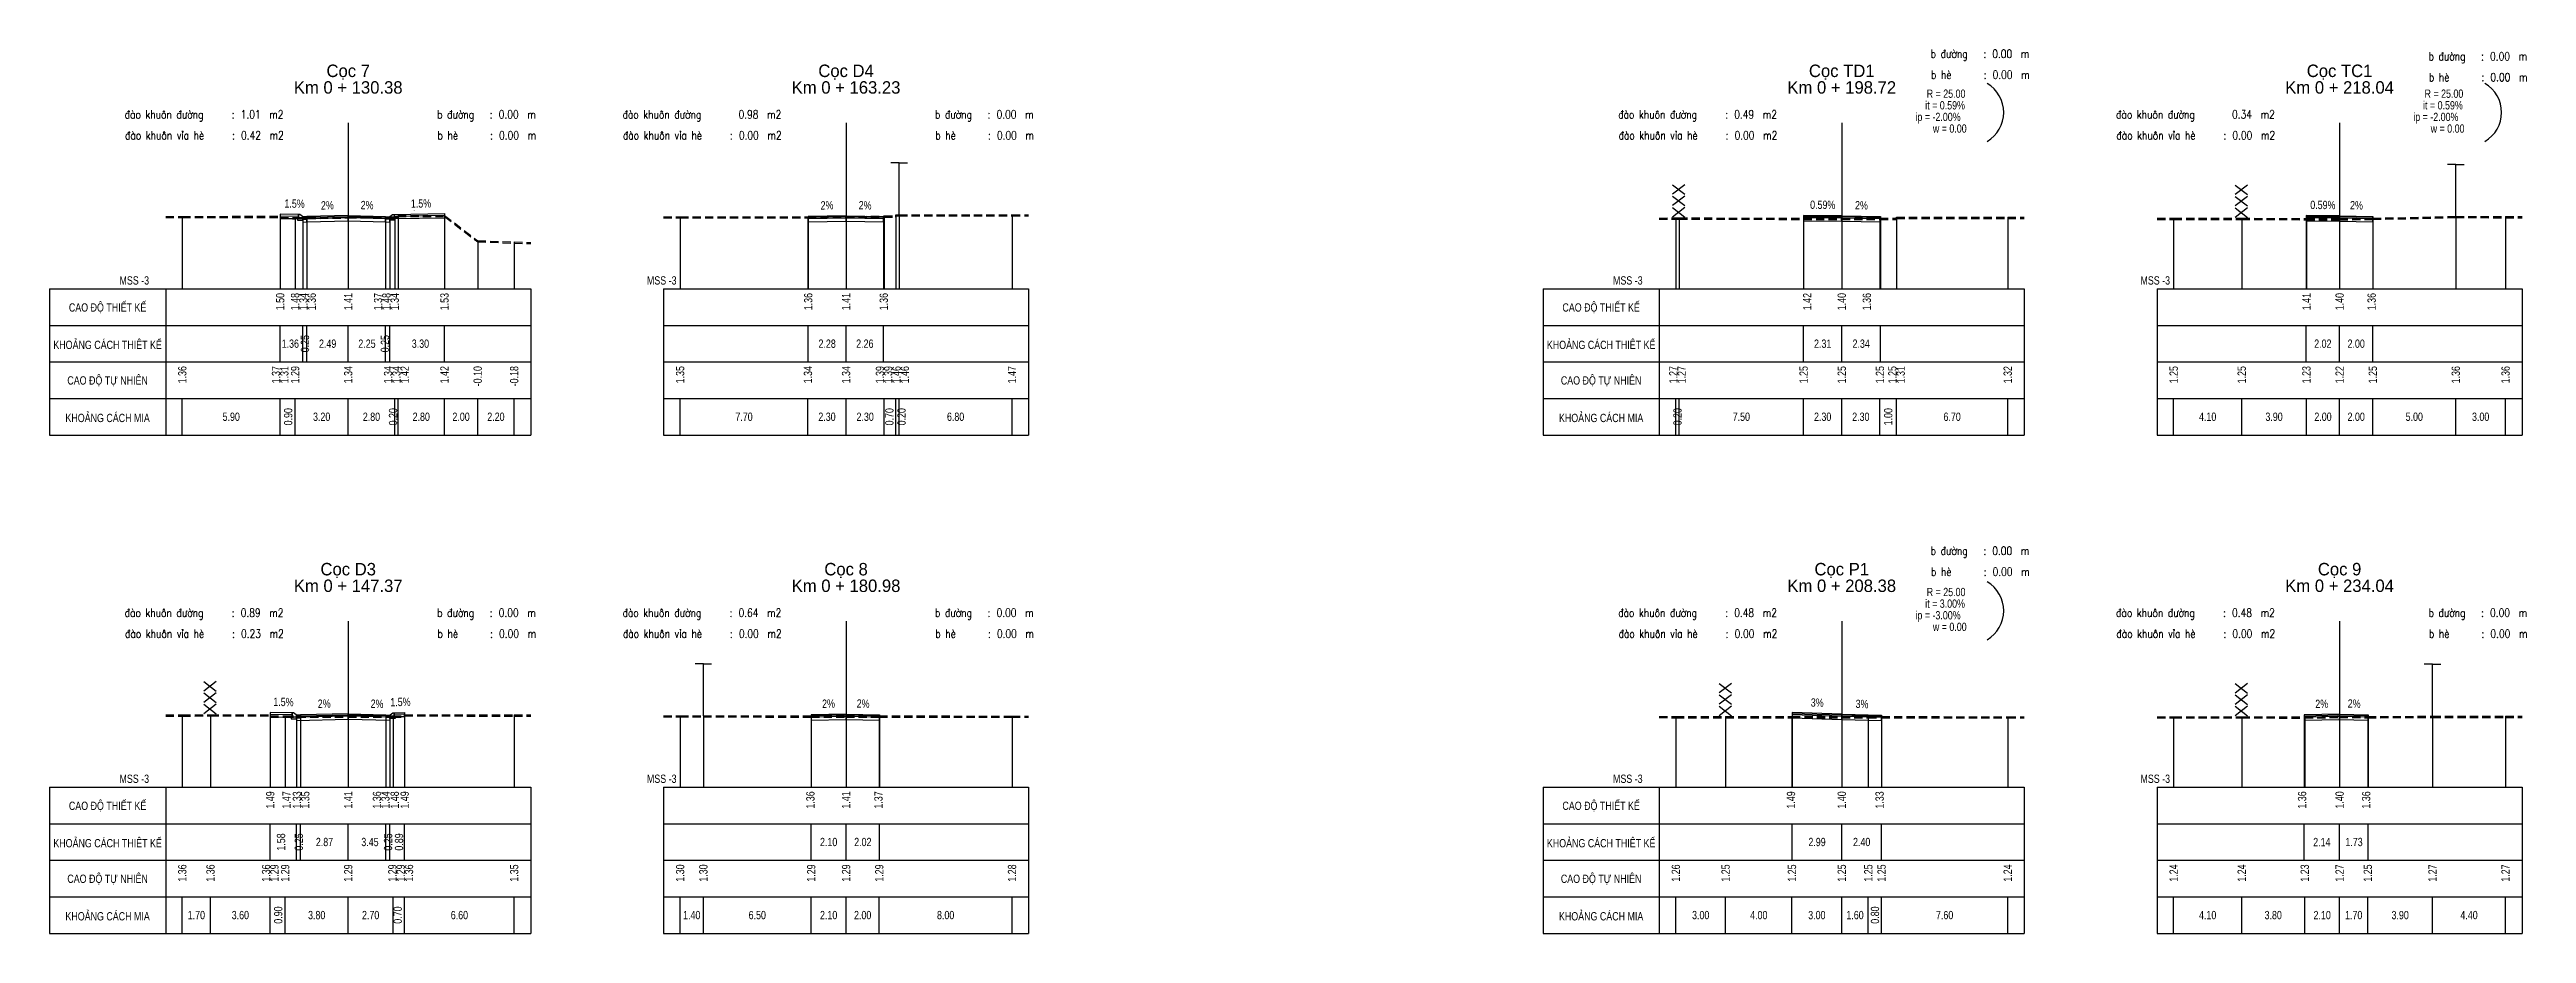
# Model space of a CAD drawing. Header units: inches. Extents: x 484 to 1266, y -181 to 819.
# Drawn here: x 789.6 to 938.8, y -181.4 to -128.2 of the extents above; entities that cross this region are included whole.
import ezdxf
from ezdxf.enums import TextEntityAlignment as Align

# ---------------------------------------------------------------- set-up
doc = ezdxf.new("R2010")
doc.units = ezdxf.units.IN
doc.header["$MEASUREMENT"] = 0
doc.linetypes.add('HIDDEN', pattern=[0.375, 0.25, -0.125])
for name, color, linetype in [('Bang TN tu nhien', 3, 'Continuous'), ('Dien sieu cao mo rong TN', 3, 'Continuous'), ('Dien thiet ke TN', 2, 'Continuous'), ('Duong dong trac ngang tu nhien', 9, 'Continuous'), ('KH_VAT', 8, 'Continuous'), ('Khuon duong1', 14, 'Continuous'), ('Khuon duong4', 14, 'Continuous'), ('Mat duong PD 1', 1, 'Continuous'), ('Ranh dan ngoai PD 1', 3, 'Continuous'), ('Trac ngang tu nhien', 3, 'Continuous'), ('TracNgang', 7, 'Continuous'), ('Via he', 6, 'Continuous')]:
    doc.layers.add(name, color=color, linetype=linetype)
for name, color, linetype, lineweight in [('LC Net khuat', 4, 'HIDDEN', 13), ('LC Net thay', 7, 'Continuous', 25), ('LC Text1', 3, 'Continuous', 20), ('LC Text2', 7, 'Continuous', 25)]:
    doc.layers.add(name, color=color, linetype=linetype, lineweight=lineweight)
doc.styles.add('BangTN', font='viet buddy.shx', dxfattribs={"width": 0.8})
doc.styles.add('LC 3', font='vnsimli.shx', dxfattribs={"width": 0.75})

msp = doc.modelspace()

# ---------------------------------------------------------------- texts
at = {"layer": 'Bang TN tu nhien', "color": 3, "style": 'BangTN', "width": 0.8}
for s, p in [('CAO ĐỘ THIẾT KẾ', (793.05, -143.71)), ('CAO ĐỘ THIẾT KẾ', (883.05, -143.71)), ('KHOẢNG CÁCH THIÊT KẾ', (793.05, -145.91)), ('KHOẢNG CÁCH THIÊT KẾ', (883.05, -145.91)), ('CAO ĐỘ TỰ NHIÊN', (793.05, -148.11)), ('CAO ĐỘ TỰ NHIÊN', (883.05, -148.11)), ('KHOẢNG CÁCH MIA', (793.05, -150.31)), ('KHOẢNG CÁCH MIA', (883.05, -150.31)), ('CAO ĐỘ THIẾT KẾ', (793.05, -173.71)), ('CAO ĐỘ THIẾT KẾ', (883.05, -173.71)), ('KHOẢNG CÁCH THIÊT KẾ', (793.05, -175.91)), ('KHOẢNG CÁCH THIÊT KẾ', (883.05, -175.91)), ('CAO ĐỘ TỰ NHIÊN', (793.05, -178.11)), ('CAO ĐỘ TỰ NHIÊN', (883.05, -178.11)), ('KHOẢNG CÁCH MIA', (793.05, -180.31)), ('KHOẢNG CÁCH MIA', (883.05, -180.31))]:
    msp.add_text(s, height=0.5, dxfattribs=at).set_placement(p, align=Align.MIDDLE)
at = {"layer": 'Dien sieu cao mo rong TN', "style": 'BangTN', "width": 0.8}
for s, p in [('it = 0.59%', (902.58, -131.31)), ('R = 25.00', (902.67, -130.61)), ('it = 0.59%', (932.58, -131.31)), ('R = 25.00', (932.67, -130.61)), ('ip = -2.00%', (901.99, -132.01)), ('w = 0.00', (903.04, -132.71)), ('ip = -2.00%', (931.99, -132.01)), ('w = 0.00', (933.04, -132.71)), ('R = 25.00', (902.67, -160.61)), ('ip = -3.00%', (901.99, -162.01)), ('it = 3.00%', (902.58, -161.31)), ('w = 0.00', (903.04, -162.71))]:
    msp.add_text(s, height=0.5, dxfattribs=at).set_placement(p, align=Align.TOP_LEFT)
at = {"layer": 'Dien thiet ke TN', "color": 2, "style": 'BangTN', "width": 0.8}
for s, rotation, p in [('1.5%', 359.1406, (804.31, -137.88)), ('2%', 358.8542, (808.68, -137.97)), ('1.5%', 0.8594, (811.94, -137.87)), ('2%', 358.8542, (838.69, -137.98)), ('0.59%', 359.6631, (896.4, -137.95)), ('0.59%', 359.6631, (926.54, -137.96)), ('2%', 1.1458, (806.3, -137.98)), ('2%', 1.1458, (836.41, -137.98)), ('2%', 358.8542, (898.73, -137.98)), ('2%', 358.8542, (928.56, -137.98)), ('1.5%', 359.1406, (803.64, -167.88)), ('2%', 1.1458, (806.11, -167.98)), ('2%', 358.8542, (809.28, -167.99)), ('1.5%', 0.8594, (810.7, -167.88)), ('2%', 1.1458, (836.5, -167.98)), ('2%', 358.8542, (838.57, -167.98)), ('3%', 358.2816, (896.06, -167.92)), ('3%', 358.2816, (898.76, -168)), ('2%', 1.1458, (926.48, -167.99)), ('2%', 358.8542, (928.42, -167.98))]:
    msp.add_text(s, height=0.5, rotation=rotation, dxfattribs=at).set_placement(p, align=Align.BOTTOM_CENTER)
at = {"layer": 'LC Text1', "color": 3, "style": 'LC 3', "width": 0.8}
for s, p in [('b ®\xadêng', (902.91, -128.71)), ('0.00', (906.62, -128.71)), ('b ®\xadêng', (932.91, -128.86)), ('0.00', (936.62, -128.86)), ('b hÌ', (902.93, -129.97)), (':', (906.08, -128.71)), (':', (906.1, -129.97)), ('0.00', (906.64, -129.97)), ('m', (908.34, -128.71)), ('m', (908.36, -129.97)), ('b hÌ', (932.93, -130.12)), (':', (936.08, -128.86)), (':', (936.1, -130.12)), ('0.00', (936.64, -130.12)), ('m', (938.34, -128.86)), ('m', (938.36, -130.12)), ('®µo khu«n ®\xadêng', (794.08, -132.36)), (':', (800.53, -132.36)), ('1.01', (801.07, -132.36)), ('m2', (802.79, -132.36)), ('b ®\xadêng', (812.91, -132.36)), (':', (816.08, -132.36)), ('0.00', (816.62, -132.36)), ('m', (818.34, -132.36)), ('®µo khu«n ®\xadêng', (824.08, -132.36)), ('0.98', (831.07, -132.36)), ('m2', (832.79, -132.36)), ('b ®\xadêng', (842.91, -132.36)), (':', (846.08, -132.36)), ('0.00', (846.62, -132.36)), ('m', (848.34, -132.36)), ('®µo khu«n ®\xadêng', (884.08, -132.36)), (':', (890.53, -132.36)), ('0.49', (891.07, -132.36)), ('m2', (892.79, -132.36)), ('®µo khu«n ®\xadêng', (914.08, -132.36)), ('0.34', (921.07, -132.36)), ('m2', (922.79, -132.36)), ('®µo khu«n vØa hÌ', (794.1, -133.62)), (':', (800.55, -133.62)), ('0.42', (801.09, -133.62)), ('m2', (802.81, -133.62)), ('b hÌ', (812.93, -133.62)), (':', (816.1, -133.62)), ('0.00', (816.64, -133.62)), ('m', (818.36, -133.62)), ('®µo khu«n vØa hÌ', (824.1, -133.62)), (':', (830.55, -133.62)), ('0.00', (831.09, -133.62)), ('m2', (832.81, -133.62)), ('b hÌ', (842.93, -133.62)), (':', (846.1, -133.62)), ('0.00', (846.64, -133.62)), ('m', (848.36, -133.62)), ('®µo khu«n vØa hÌ', (884.1, -133.62)), (':', (890.55, -133.62)), ('0.00', (891.09, -133.62)), ('m2', (892.81, -133.62)), ('®µo khu«n vØa hÌ', (914.1, -133.62)), (':', (920.55, -133.62)), ('0.00', (921.09, -133.62)), ('m2', (922.81, -133.62)), ('b ®\xadêng', (902.91, -158.63)), ('0.00', (906.62, -158.63)), ('b hÌ', (902.93, -159.89)), (':', (906.08, -158.63)), (':', (906.1, -159.89)), ('0.00', (906.64, -159.89)), ('m', (908.34, -158.63)), ('m', (908.36, -159.89)), ('®µo khu«n ®\xadêng', (794.08, -162.36)), (':', (800.53, -162.36)), ('0.89', (801.07, -162.36)), ('m2', (802.79, -162.36)), ('b ®\xadêng', (812.91, -162.36)), (':', (816.08, -162.36)), ('0.00', (816.62, -162.36)), ('m', (818.34, -162.36)), ('®µo khu«n ®\xadêng', (824.08, -162.36)), (':', (830.53, -162.36)), ('0.64', (831.07, -162.36)), ('m2', (832.79, -162.36)), ('b ®\xadêng', (842.91, -162.36)), (':', (846.08, -162.36)), ('0.00', (846.62, -162.36)), ('m', (848.34, -162.36)), ('®µo khu«n ®\xadêng', (884.08, -162.36)), (':', (890.53, -162.36)), ('0.48', (891.07, -162.36)), ('m2', (892.79, -162.36)), ('®µo khu«n ®\xadêng', (914.08, -162.36)), (':', (920.53, -162.36)), ('0.48', (921.07, -162.36)), ('m2', (922.79, -162.36)), ('b ®\xadêng', (932.91, -162.36)), (':', (936.08, -162.36)), ('0.00', (936.62, -162.36)), ('m', (938.34, -162.36)), ('®µo khu«n vØa hÌ', (794.1, -163.62)), (':', (800.55, -163.62)), ('0.23', (801.09, -163.62)), ('m2', (802.81, -163.62)), ('b hÌ', (812.93, -163.62)), (':', (816.1, -163.62)), ('0.00', (816.64, -163.62)), ('m', (818.36, -163.62)), ('®µo khu«n vØa hÌ', (824.1, -163.62)), (':', (830.55, -163.62)), ('0.00', (831.09, -163.62)), ('m2', (832.81, -163.62)), ('b hÌ', (842.93, -163.62)), (':', (846.1, -163.62)), ('0.00', (846.64, -163.62)), ('m', (848.36, -163.62)), ('®µo khu«n vØa hÌ', (884.1, -163.62)), (':', (890.55, -163.62)), ('0.00', (891.09, -163.62)), ('m2', (892.81, -163.62)), ('®µo khu«n vØa hÌ', (914.1, -163.62)), (':', (920.55, -163.62)), ('0.00', (921.09, -163.62)), ('m2', (922.81, -163.62)), ('b hÌ', (932.93, -163.62)), (':', (936.1, -163.62)), ('0.00', (936.64, -163.62)), ('m', (938.36, -163.62))]:
    msp.add_text(s, height=0.5, rotation=359.9992, dxfattribs=at).set_placement(p)
at = {"layer": 'LC Text2', "color": 3, "style": 'BangTN'}
for s, p in [('Cọc 7', (807.55, -129.86)), ('Cọc D4', (837.55, -129.86)), ('Cọc TD1', (897.55, -129.86)), ('Cọc TC1', (927.55, -129.86)), ('Km 0 + 130.38', (807.55, -130.86)), ('Km 0 + 163.23', (837.55, -130.86)), ('Km 0 + 198.72', (897.55, -130.86)), ('Km 0 + 218.04', (927.55, -130.86)), ('Cọc D3', (807.55, -159.86)), ('Cọc 8', (837.55, -159.86)), ('Cọc P1', (897.55, -159.86)), ('Cọc 9', (927.55, -159.86)), ('Km 0 + 147.37', (807.55, -160.86)), ('Km 0 + 180.98', (837.55, -160.86)), ('Km 0 + 208.38', (897.55, -160.86)), ('Km 0 + 234.04', (927.55, -160.86))]:
    msp.add_text(s, height=0.75, dxfattribs=at).set_placement(p, align=Align.CENTER)
at = {"layer": 'LC Text2', "color": 3, "char_height": 0.5, "style": 'BangTN'}
for insert, attachment_point in [((795.55, -142.36), 9), ((825.55, -142.36), 7), ((885.55, -142.36), 9), ((915.55, -142.36), 7), ((795.55, -172.36), 9), ((825.55, -172.36), 7), ((885.55, -172.36), 9), ((915.55, -172.36), 7)]:
    msp.add_mtext('MSS -3', dxfattribs=dict(at, insert=insert, attachment_point=attachment_point))
at = {"layer": 'TracNgang', "color": 2, "style": 'BangTN', "width": 0.8}
for s, p in [('1.50', (803.45, -142.86)), ('1.48', (804.35, -142.86)), ('1.34', (804.85, -142.86)), ('1.36', (805.35, -142.86)), ('1.41', (807.55, -142.86)), ('1.37', (809.35, -142.86)), ('1.48', (809.85, -142.86)), ('1.34', (810.35, -142.86)), ('1.53', (813.35, -142.86)), ('1.36', (835.27, -142.86)), ('1.41', (837.55, -142.86)), ('1.36', (839.82, -142.86)), ('1.42', (895.47, -142.86)), ('1.40', (897.55, -142.86)), ('1.36', (899.06, -142.86)), ('1.41', (925.56, -142.86)), ('1.40', (927.55, -142.86)), ('1.36', (929.48, -142.86)), ('1.49', (802.85, -172.86)), ('1.47', (803.83, -172.86)), ('1.33', (804.46, -172.86)), ('1.35', (804.96, -172.86)), ('1.41', (807.55, -172.86)), ('1.36', (809.28, -172.86)), ('1.34', (809.79, -172.86)), ('1.48', (810.35, -172.86)), ('1.49', (810.95, -172.86)), ('1.36', (835.4, -172.86)), ('1.41', (837.55, -172.86)), ('1.37', (839.5, -172.86)), ('1.49', (894.49, -172.86)), ('1.40', (897.55, -172.86)), ('1.33', (899.83, -172.86)), ('1.36', (925.29, -172.86)), ('1.40', (927.55, -172.86)), ('1.36', (929.15, -172.86))]:
    msp.add_text(s, height=0.5, rotation=90, dxfattribs=at).set_placement(p, align=Align.MIDDLE_RIGHT)
for s, p in [('1.36', (804.06, -145.91)), ('2.49', (806.31, -145.91)), ('2.25', (808.68, -145.91)), ('3.30', (811.9, -145.91)), ('2.28', (836.41, -145.91)), ('2.26', (838.68, -145.91)), ('2.31', (896.4, -145.91)), ('2.34', (898.72, -145.91)), ('2.02', (926.54, -145.91)), ('2.00', (928.55, -145.91)), ('2.87', (806.12, -175.91)), ('3.45', (808.86, -175.91)), ('2.10', (836.5, -175.91)), ('2.02', (838.56, -175.91)), ('2.99', (896.06, -175.91)), ('2.40', (898.75, -175.91)), ('2.14', (926.48, -175.91)), ('1.73', (928.42, -175.91))]:
    msp.add_text(s, height=0.5, dxfattribs=at).set_placement(p, align=Align.MIDDLE)
for s, p in [('0.25', (804.94, -145.91)), ('0.25', (809.76, -145.91)), ('1.58', (803.5, -175.91)), ('0.25', (804.57, -175.91)), ('0.25', (809.95, -175.91)), ('0.89', (810.61, -175.91))]:
    msp.add_text(s, height=0.5, rotation=90, dxfattribs=at).set_placement(p, align=Align.MIDDLE)
at = {"layer": 'TracNgang', "color": 3, "style": 'BangTN', "width": 0.8}
for s, p in [('1.36', (797.55, -147.26)), ('1.37', (803.2, -147.26)), ('1.31', (803.7, -147.26)), ('1.29', (804.35, -147.26)), ('1.34', (807.55, -147.26)), ('1.34', (809.95, -147.26)), ('1.34', (810.45, -147.26)), ('1.42', (810.95, -147.26)), ('1.42', (813.35, -147.26)), ('-0.10', (815.35, -147.26)), ('-0.18', (817.55, -147.26)), ('1.35', (827.55, -147.26)), ('1.34', (835.25, -147.26)), ('1.34', (837.55, -147.26)), ('1.39', (839.59, -147.26)), ('1.39', (840.09, -147.26)), ('1.46', (840.59, -147.26)), ('1.46', (841.09, -147.26)), ('1.47', (847.55, -147.26)), ('1.27', (887.4, -147.26)), ('1.27', (887.9, -147.26)), ('1.25', (895.25, -147.26)), ('1.25', (897.55, -147.26)), ('1.25', (899.85, -147.26)), ('1.25', (900.6, -147.26)), ('1.31', (901.1, -147.26)), ('1.32', (907.55, -147.26)), ('1.25', (917.55, -147.26)), ('1.25', (921.65, -147.26)), ('1.23', (925.55, -147.26)), ('1.22', (927.55, -147.26)), ('1.25', (929.55, -147.26)), ('1.36', (934.55, -147.26)), ('1.36', (937.55, -147.26)), ('1.36', (797.55, -177.26)), ('1.36', (799.25, -177.26)), ('1.36', (802.6, -177.26)), ('1.29', (803.1, -177.26)), ('1.29', (803.75, -177.26)), ('1.29', (807.55, -177.26)), ('1.29', (810.21, -177.26)), ('1.29', (810.71, -177.26)), ('1.36', (811.21, -177.26)), ('1.35', (817.55, -177.26)), ('1.30', (827.55, -177.26)), ('1.30', (828.95, -177.26)), ('1.29', (835.45, -177.26)), ('1.29', (837.55, -177.26)), ('1.29', (839.55, -177.26)), ('1.28', (847.55, -177.26)), ('1.26', (887.55, -177.26)), ('1.25', (890.55, -177.26)), ('1.25', (894.55, -177.26)), ('1.25', (897.55, -177.26)), ('1.25', (899.15, -177.26)), ('1.25', (899.95, -177.26)), ('1.24', (907.55, -177.26)), ('1.24', (917.55, -177.26)), ('1.24', (921.65, -177.26)), ('1.23', (925.45, -177.26)), ('1.27', (927.55, -177.26)), ('1.25', (929.25, -177.26)), ('1.27', (933.15, -177.26)), ('1.27', (937.55, -177.26))]:
    msp.add_text(s, height=0.5, rotation=90, dxfattribs=at).set_placement(p, align=Align.MIDDLE_RIGHT)
for s, p in [('5.90', (800.5, -150.31)), ('3.20', (805.95, -150.31)), ('2.80', (808.95, -150.31)), ('2.80', (811.95, -150.31)), ('2.00', (814.35, -150.31)), ('2.20', (816.45, -150.31)), ('7.70', (831.4, -150.31)), ('2.30', (836.4, -150.31)), ('2.30', (838.7, -150.31)), ('6.80', (844.15, -150.31)), ('7.50', (891.5, -150.31)), ('2.30', (896.4, -150.31)), ('2.30', (898.7, -150.31)), ('6.70', (904.2, -150.31)), ('4.10', (919.6, -150.31)), ('3.90', (923.6, -150.31)), ('2.00', (926.55, -150.31)), ('2.00', (928.55, -150.31)), ('5.00', (932.05, -150.31)), ('3.00', (936.05, -150.31)), ('1.70', (798.4, -180.31)), ('3.60', (801.05, -180.31)), ('3.80', (805.65, -180.31)), ('2.70', (808.9, -180.31)), ('6.60', (814.25, -180.31)), ('1.40', (828.25, -180.31)), ('6.50', (832.2, -180.31)), ('2.10', (836.5, -180.31)), ('2.00', (838.55, -180.31)), ('8.00', (843.55, -180.31)), ('3.00', (889.05, -180.31)), ('4.00', (892.55, -180.31)), ('3.00', (896.05, -180.31)), ('1.60', (898.35, -180.31)), ('7.60', (903.75, -180.31)), ('4.10', (919.6, -180.31)), ('3.80', (923.55, -180.31)), ('2.10', (926.5, -180.31)), ('1.70', (928.4, -180.31)), ('3.90', (931.2, -180.31)), ('4.40', (935.35, -180.31))]:
    msp.add_text(s, height=0.5, dxfattribs=at).set_placement(p, align=Align.MIDDLE)
for s, p in [('0.90', (803.93, -150.31)), ('0.20', (810.25, -150.31)), ('0.70', (840.16, -150.31)), ('0.20', (840.89, -150.31)), ('0.20', (887.65, -150.31)), ('1.00', (900.35, -150.31)), ('0.90', (803.33, -180.31)), ('0.70', (810.53, -180.31)), ('0.80', (899.55, -180.31))]:
    msp.add_text(s, height=0.5, rotation=90, dxfattribs=at).set_placement(p, align=Align.MIDDLE)

# ---------------------------------------------------------------- blocks, each defined once
blk = doc.blocks.new('HANGRAO')
at = {"color": 2, "linetype": 'Continuous'}
for p, q in [((-1.32, 6.67), (1.16, 4.76)), ((1.16, 6.67), (-1.32, 4.76)), ((1.16, 4.38), (-1.32, 2.47)), ((-1.32, 4.38), (1.16, 2.47)), ((-1.32, 2.09), (1.16, 0.18)), ((1.16, 2.09), (-1.32, 0.18))]:
    blk.add_line(p, q, dxfattribs=at)
blk = doc.blocks.new('ChieuDungVat3.dwg')
at = {"layer": 'KH_VAT', "color": 1, "xscale": 1.5, "yscale": 1.5, "zscale": 1.5}
blk.add_blockref('HANGRAO', (0, 0), dxfattribs=at)
blk = doc.blocks.new('CHIEUDUNGVAT12')
at = {"layer": 'KH_VAT', "color": 1}
for q in [(-2.5, 15.63), (2.5, 15.63)]:
    blk.add_line((0, 15.63), q, dxfattribs=at)
at = {"layer": 'KH_VAT', "color": 7}
blk.add_lwpolyline([(0, 0), (0, 15.63)], dxfattribs=at)
blk = doc.blocks.new('ChieuDungVat4.dwg')
at = {"layer": 'KH_VAT', "color": 1}
blk.add_blockref('CHIEUDUNGVAT12', (0, 0), dxfattribs=at)
blk = doc.blocks.new('bovia')
at = {"layer": 'LC Net thay'}
blk.add_line((-0.51, -0.11), (-0.51, -0.13), dxfattribs=at)
blk.add_lwpolyline([(-0.51, -0.11), (-0.25, -0.11), (-0.25, -0.01, 0.250765), (-0.26, 0), (-0.42, 0.12, 0.148069), (-0.44, 0.12), (-0.51, 0.12)], format="xyb", close=True, dxfattribs=at)
for points in [[(0, 0), (-0.25, -0.02)], [(0, 0), (0, -0.17)], [(-0.25, -0.13), (-0.56, -0.13), (-0.56, -0.23), (-0.25, -0.23), (-0.25, -0.11)], [(-0.25, -0.07), (0, -0.05)], [(-0.25, -0.09), (0, -0.07)], [(-0.25, -0.19), (0, -0.17)]]:
    blk.add_lwpolyline(points, dxfattribs=at)

# ---------------------------------------------------------------- linework, layer by layer
at = {"layer": 'Bang TN tu nhien', "color": 3}
for p, q in [((807.55, -132.61), (807.55, -142.61)), ((837.55, -132.61), (837.55, -142.61)), ((897.55, -132.61), (897.55, -142.61)), ((927.55, -132.61), (927.55, -142.61)), ((789.55, -142.61), (789.55, -151.41)), ((789.55, -142.61), (818.55, -142.61)), ((796.55, -142.61), (796.55, -151.41)), ((818.55, -142.61), (818.55, -151.41)), ((826.55, -142.61), (826.55, -151.41)), ((826.55, -142.61), (848.55, -142.61)), ((848.55, -142.61), (848.55, -151.41)), ((879.55, -142.61), (879.55, -151.41)), ((879.55, -142.61), (908.55, -142.61)), ((886.55, -142.61), (886.55, -151.41)), ((908.55, -142.61), (908.55, -151.41)), ((916.55, -142.61), (916.55, -151.41)), ((916.55, -142.61), (938.55, -142.61)), ((938.55, -142.61), (938.55, -151.41)), ((789.55, -144.81), (818.55, -144.81)), ((826.55, -144.81), (848.55, -144.81)), ((879.55, -144.81), (908.55, -144.81)), ((916.55, -144.81), (938.55, -144.81)), ((789.55, -147.01), (818.55, -147.01)), ((826.55, -147.01), (848.55, -147.01)), ((879.55, -147.01), (908.55, -147.01)), ((916.55, -147.01), (938.55, -147.01)), ((789.55, -149.21), (818.55, -149.21)), ((826.55, -149.21), (848.55, -149.21)), ((879.55, -149.21), (908.55, -149.21)), ((916.55, -149.21), (938.55, -149.21)), ((789.55, -151.41), (818.55, -151.41)), ((826.55, -151.41), (848.55, -151.41)), ((879.55, -151.41), (908.55, -151.41)), ((916.55, -151.41), (938.55, -151.41)), ((807.55, -162.61), (807.55, -172.61)), ((837.55, -162.61), (837.55, -172.61)), ((897.55, -162.61), (897.55, -172.61)), ((927.55, -162.61), (927.55, -172.61)), ((789.55, -172.61), (789.55, -181.41)), ((789.55, -172.61), (818.55, -172.61)), ((796.55, -172.61), (796.55, -181.41)), ((818.55, -172.61), (818.55, -181.41)), ((826.55, -172.61), (826.55, -181.41)), ((826.55, -172.61), (848.55, -172.61)), ((848.55, -172.61), (848.55, -181.41)), ((879.55, -172.61), (879.55, -181.41)), ((879.55, -172.61), (908.55, -172.61)), ((886.55, -172.61), (886.55, -181.41)), ((908.55, -172.61), (908.55, -181.41)), ((916.55, -172.61), (916.55, -181.41)), ((916.55, -172.61), (938.55, -172.61)), ((938.55, -172.61), (938.55, -181.41)), ((789.55, -174.81), (818.55, -174.81)), ((826.55, -174.81), (848.55, -174.81)), ((879.55, -174.81), (908.55, -174.81)), ((916.55, -174.81), (938.55, -174.81)), ((789.55, -177.01), (818.55, -177.01)), ((826.55, -177.01), (848.55, -177.01)), ((879.55, -177.01), (908.55, -177.01)), ((916.55, -177.01), (938.55, -177.01)), ((789.55, -179.21), (818.55, -179.21)), ((826.55, -179.21), (848.55, -179.21)), ((879.55, -179.21), (908.55, -179.21)), ((916.55, -179.21), (938.55, -179.21)), ((789.55, -181.41), (818.55, -181.41)), ((826.55, -181.41), (848.55, -181.41)), ((879.55, -181.41), (908.55, -181.41)), ((916.55, -181.41), (938.55, -181.41))]:
    msp.add_line(p, q, dxfattribs=at)
at = {"layer": 'Dien sieu cao mo rong TN'}
for centre in [(905.3, -131.99), (935.3, -131.99), (905.3, -161.99)]:
    msp.add_arc(centre, 2.01, 300, 60, dxfattribs=at)
at = {"layer": 'Dien thiet ke TN'}
for p, q in [((803.45, -138.12), (803.45, -142.61)), ((804.81, -138.28), (804.81, -142.61)), ((805.06, -138.25), (805.06, -142.61)), ((807.55, -138.2), (807.55, -142.61)), ((807.55, -138.2), (807.55, -142.61)), ((809.8, -138.25), (809.8, -142.61)), ((810.05, -138.27), (810.05, -142.61)), ((813.35, -138.08), (813.35, -142.61)), ((835.27, -138.25), (835.27, -142.61)), ((835.27, -138.25), (835.27, -142.61)), ((835.27, -138.25), (835.27, -142.61)), ((835.27, -138.25), (835.27, -142.61)), ((835.27, -138.25), (835.27, -142.61)), ((837.55, -138.21), (837.55, -142.61)), ((837.55, -138.21), (837.55, -142.61)), ((839.81, -138.25), (839.81, -142.61)), ((839.81, -138.25), (839.81, -142.61)), ((839.81, -138.25), (839.81, -142.61)), ((839.81, -138.25), (839.81, -142.61)), ((839.81, -138.25), (839.81, -142.61)), ((895.24, -138.2), (895.24, -142.61)), ((895.24, -138.2), (895.24, -142.61)), ((895.24, -138.2), (895.24, -142.61)), ((895.24, -138.2), (895.24, -142.61)), ((895.24, -138.2), (895.24, -142.61)), ((897.55, -138.21), (897.55, -142.61)), ((897.55, -138.21), (897.55, -142.61)), ((899.89, -138.26), (899.89, -142.61)), ((899.89, -138.26), (899.89, -142.61)), ((899.89, -138.26), (899.89, -142.61)), ((899.89, -138.26), (899.89, -142.61)), ((899.89, -138.26), (899.89, -142.61)), ((925.53, -138.2), (925.53, -142.61)), ((925.53, -138.2), (925.53, -142.61)), ((925.53, -138.2), (925.53, -142.61)), ((925.53, -138.2), (925.53, -142.61)), ((925.53, -138.2), (925.53, -142.61)), ((927.55, -138.21), (927.55, -142.61)), ((927.55, -138.21), (927.55, -142.61)), ((929.55, -138.25), (929.55, -142.61)), ((929.55, -138.25), (929.55, -142.61)), ((929.55, -138.25), (929.55, -142.61)), ((929.55, -138.25), (929.55, -142.61)), ((929.55, -138.25), (929.55, -142.61)), ((802.85, -168.12), (802.85, -172.61)), ((804.43, -168.29), (804.43, -172.61)), ((804.68, -168.26), (804.68, -172.61)), ((804.68, -168.26), (804.68, -172.61)), ((804.68, -168.26), (804.68, -172.61)), ((804.68, -168.26), (804.68, -172.61)), ((804.68, -168.26), (804.68, -172.61)), ((807.55, -168.2), (807.55, -172.61)), ((807.55, -168.2), (807.55, -172.61)), ((809.81, -168.25), (809.81, -172.61)), ((810.06, -168.27), (810.06, -172.61)), ((810.95, -168.12), (810.95, -172.61)), ((835.45, -168.25), (835.45, -172.61)), ((837.55, -168.21), (837.55, -172.61)), ((837.55, -168.21), (837.55, -172.61)), ((839.57, -168.25), (839.57, -172.61)), ((839.57, -168.25), (839.57, -172.61)), ((839.57, -168.25), (839.57, -172.61)), ((839.57, -168.25), (839.57, -172.61)), ((839.57, -168.25), (839.57, -172.61)), ((894.56, -168.12), (894.56, -172.61)), ((894.56, -168.12), (894.56, -172.61)), ((894.56, -168.12), (894.56, -172.61)), ((894.56, -168.12), (894.56, -172.61)), ((894.56, -168.12), (894.56, -172.61)), ((897.55, -168.21), (897.55, -172.61)), ((897.55, -168.21), (897.55, -172.61)), ((899.95, -168.28), (899.95, -172.61)), ((899.95, -168.28), (899.95, -172.61)), ((899.95, -168.28), (899.95, -172.61)), ((899.95, -168.28), (899.95, -172.61)), ((899.95, -168.28), (899.95, -172.61)), ((925.41, -168.26), (925.41, -172.61)), ((925.41, -168.26), (925.41, -172.61)), ((925.41, -168.26), (925.41, -172.61)), ((925.41, -168.26), (925.41, -172.61)), ((925.41, -168.26), (925.41, -172.61)), ((927.55, -168.21), (927.55, -172.61)), ((927.55, -168.21), (927.55, -172.61)), ((929.28, -168.25), (929.28, -172.61)), ((929.28, -168.25), (929.28, -172.61)), ((929.28, -168.25), (929.28, -172.61)), ((929.28, -168.25), (929.28, -172.61)), ((929.28, -168.25), (929.28, -172.61))]:
    msp.add_line(p, q, dxfattribs=at)
at = {"layer": 'Dien thiet ke TN', "color": 2}
for points in [[(803.91, -137.87, 0, 0, 0), (804.39, -137.88, 0.104, 0, 0), (804.71, -137.88, 0, 0, 0)], [(812.34, -137.87, 0, 0, 0), (811.86, -137.87, 0.104, 0, 0), (811.54, -137.88, 0, 0, 0)], [(803.24, -167.88, 0, 0, 0), (803.72, -167.88, 0.104, 0, 0), (804.04, -167.89, 0, 0, 0)], [(811.1, -167.88, 0, 0, 0), (810.62, -167.88, 0.104, 0, 0), (810.3, -167.89, 0, 0, 0)]]:
    msp.add_lwpolyline(points, format="xyseb", dxfattribs=at)
at = {"layer": 'Duong dong trac ngang tu nhien', "color": 8}
for p, q in [((797.55, -138.25), (797.55, -142.61)), ((803.45, -138.24), (803.45, -142.61)), ((803.45, -138.3), (803.45, -142.61)), ((804.35, -138.32), (804.35, -142.61)), ((807.55, -138.27), (807.55, -142.61)), ((810.35, -138.27), (810.35, -142.61)), ((810.55, -138.19), (810.55, -142.61)), ((810.55, -138.27), (810.55, -142.61)), ((813.35, -138.19), (813.35, -142.61)), ((827.55, -138.27), (827.55, -142.61)), ((835.25, -138.27), (835.25, -142.61)), ((837.55, -138.27), (837.55, -142.61)), ((839.85, -138.22), (839.85, -142.61)), ((840.55, -138.15), (840.55, -142.61)), ((840.55, -138.22), (840.55, -142.61)), ((840.75, -138.15), (840.75, -142.61)), ((847.55, -138.15), (847.55, -142.61)), ((887.55, -138.34), (887.55, -142.61)), ((887.75, -138.34), (887.75, -142.61)), ((895.25, -138.36), (895.25, -142.61)), ((897.55, -138.36), (897.55, -142.61)), ((899.85, -138.36), (899.85, -142.61)), ((900.85, -138.3), (900.85, -142.61)), ((900.85, -138.36), (900.85, -142.61)), ((907.55, -138.3), (907.55, -142.61)), ((917.55, -138.36), (917.55, -142.61)), ((921.65, -138.36), (921.65, -142.61)), ((925.55, -138.38), (925.55, -142.61)), ((927.55, -138.39), (927.55, -142.61)), ((929.55, -138.36), (929.55, -142.61)), ((934.55, -138.25), (934.55, -142.61)), ((937.55, -138.26), (937.55, -142.61)), ((815.35, -139.71), (815.35, -142.61)), ((817.55, -139.79), (817.55, -142.61)), ((797.55, -168.26), (797.55, -172.61)), ((799.25, -168.25), (799.25, -172.61)), ((802.85, -168.25), (802.85, -172.61)), ((802.85, -168.32), (802.85, -172.61)), ((803.75, -168.32), (803.75, -172.61)), ((807.55, -168.32), (807.55, -172.61)), ((810.25, -168.32), (810.25, -172.61)), ((810.95, -168.25), (810.95, -172.61)), ((810.95, -168.32), (810.95, -172.61)), ((817.55, -168.26), (817.55, -172.61)), ((827.55, -168.31), (827.55, -172.61)), ((828.95, -168.31), (828.95, -172.61)), ((835.45, -168.32), (835.45, -172.61)), ((837.55, -168.32), (837.55, -172.61)), ((839.55, -168.32), (839.55, -172.61)), ((847.55, -168.33), (847.55, -172.61)), ((887.55, -168.36), (887.55, -172.61)), ((890.55, -168.36), (890.55, -172.61)), ((894.55, -168.36), (894.55, -172.61)), ((897.55, -168.36), (897.55, -172.61)), ((899.15, -168.36), (899.15, -172.61)), ((899.95, -168.36), (899.95, -172.61)), ((907.55, -168.37), (907.55, -172.61)), ((917.55, -168.37), (917.55, -172.61)), ((921.65, -168.37), (921.65, -172.61)), ((925.45, -168.38), (925.45, -172.61)), ((927.55, -168.34), (927.55, -172.61)), ((929.25, -168.36), (929.25, -172.61)), ((933.15, -168.34), (933.15, -172.61)), ((937.55, -168.34), (937.55, -172.61))]:
    msp.add_line(p, q, dxfattribs=at)
at = {"layer": 'Khuon duong1', "color": 4}
for p, q in [((804.43, -168.59), (807.55, -168.52)), ((807.55, -168.25), (807.55, -168.2)), ((807.55, -168.32), (807.55, -168.25)), ((807.55, -168.52), (807.55, -168.32))]:
    msp.add_line(p, q, dxfattribs=at)
for points in [[(804.81, -138.28), (804.81, -138.33), (804.81, -138.4), (804.81, -138.6), (805.06, -138.57), (805.06, -138.37), (805.06, -138.3), (805.06, -138.25)], [(805.06, -138.25), (805.06, -138.3), (805.06, -138.37), (805.06, -138.57), (807.55, -138.52), (807.55, -138.32), (807.55, -138.25), (807.55, -138.2)], [(807.55, -138.2), (807.55, -138.25), (807.55, -138.32), (807.55, -138.52), (809.8, -138.57), (809.8, -138.37), (809.8, -138.3), (809.8, -138.25)], [(809.8, -138.25), (809.8, -138.3), (809.8, -138.37), (809.8, -138.57), (810.05, -138.59), (810.05, -138.39), (810.05, -138.32), (810.05, -138.27)], [(835.27, -138.25), (835.27, -138.3), (835.27, -138.37), (835.27, -138.57), (837.55, -138.53), (837.55, -138.33), (837.55, -138.26), (837.55, -138.21)], [(837.55, -138.21), (837.55, -138.26), (837.55, -138.33), (837.55, -138.53), (839.81, -138.57), (839.81, -138.37), (839.81, -138.3), (839.81, -138.25)], [(895.24, -138.2), (895.24, -138.25), (895.24, -138.32), (895.24, -138.52), (897.55, -138.53), (897.55, -138.33), (897.55, -138.26), (897.55, -138.21)], [(897.55, -138.21), (897.55, -138.26), (897.55, -138.33), (897.55, -138.53), (899.89, -138.58), (899.89, -138.38), (899.89, -138.31), (899.89, -138.26)], [(925.53, -138.2), (925.53, -138.25), (925.53, -138.32), (925.53, -138.52), (927.55, -138.53), (927.55, -138.33), (927.55, -138.26), (927.55, -138.21)], [(927.55, -138.21), (927.55, -138.26), (927.55, -138.33), (927.55, -138.53), (929.55, -138.57), (929.55, -138.37), (929.55, -138.3), (929.55, -138.25)], [(807.55, -168.2), (807.55, -168.25), (807.55, -168.32), (807.55, -168.52), (810.06, -168.57)], [(835.45, -168.25), (835.45, -168.3), (835.45, -168.37), (835.45, -168.57), (837.55, -168.53), (837.55, -168.33), (837.55, -168.26), (837.55, -168.21)], [(837.55, -168.21), (837.55, -168.26), (837.55, -168.33), (837.55, -168.53), (839.57, -168.57), (839.57, -168.37), (839.57, -168.3), (839.57, -168.25)], [(894.56, -168.12), (894.56, -168.17), (894.56, -168.24), (894.56, -168.44), (897.55, -168.53), (897.55, -168.33), (897.55, -168.26), (897.55, -168.21)], [(897.55, -168.21), (897.55, -168.26), (897.55, -168.33), (897.55, -168.53), (899.95, -168.6), (899.95, -168.4), (899.95, -168.33), (899.95, -168.28)], [(925.41, -168.26), (925.41, -168.31), (925.41, -168.38), (925.41, -168.58), (927.55, -168.53), (927.55, -168.33), (927.55, -168.26), (927.55, -168.21)], [(927.55, -168.21), (927.55, -168.26), (927.55, -168.33), (927.55, -168.53), (929.28, -168.57), (929.28, -168.37), (929.28, -168.3), (929.28, -168.25)]]:
    msp.add_lwpolyline(points, dxfattribs=at)
at = {"layer": 'Khuon duong1', "color": 2}
for points in [[(804.81, -138.33), (805.06, -138.3)], [(805.06, -138.3), (807.55, -138.25)], [(807.55, -138.25), (809.8, -138.3)], [(809.8, -138.3), (810.05, -138.32)], [(835.27, -138.3), (837.55, -138.26)], [(837.55, -138.26), (839.81, -138.3)], [(895.24, -138.25), (897.55, -138.26)], [(897.55, -138.26), (899.89, -138.31)], [(925.53, -138.25), (927.55, -138.26)], [(927.55, -138.26), (929.55, -138.3)], [(804.68, -168.31), (807.55, -168.25)], [(807.55, -168.25), (809.81, -168.3)], [(835.45, -168.3), (837.55, -168.26)], [(837.55, -168.26), (839.57, -168.3)], [(894.56, -168.17), (897.55, -168.26)], [(897.55, -168.26), (899.95, -168.33)], [(925.41, -168.31), (927.55, -168.26)], [(927.55, -168.26), (929.28, -168.3)]]:
    msp.add_lwpolyline(points, dxfattribs=at)
at = {"layer": 'Khuon duong1', "color": 3}
for points in [[(804.81, -138.4), (805.06, -138.37)], [(805.06, -138.37), (807.55, -138.32)], [(807.55, -138.32), (809.8, -138.37)], [(809.8, -138.37), (810.05, -138.39)], [(835.27, -138.37), (837.55, -138.33)], [(837.55, -138.33), (839.81, -138.37)], [(895.24, -138.32), (897.55, -138.33)], [(897.55, -138.33), (899.89, -138.38)], [(925.53, -138.32), (927.55, -138.33)], [(927.55, -138.33), (929.55, -138.37)], [(804.68, -168.38), (807.55, -168.32)], [(807.55, -168.32), (809.81, -168.37)], [(835.45, -168.37), (837.55, -168.33)], [(837.55, -168.33), (839.57, -168.37)], [(894.56, -168.24), (897.55, -168.33)], [(897.55, -168.33), (899.95, -168.4)], [(925.41, -168.38), (927.55, -168.33)], [(927.55, -168.33), (929.28, -168.37)]]:
    msp.add_lwpolyline(points, dxfattribs=at)
at = {"layer": 'Khuon duong4', "color": 3}
for p, q in [((803.45, -138.37), (804.55, -138.38)), ((804.55, -138.38), (804.55, -138.13)), ((810.31, -138.13), (810.31, -138.38)), ((810.31, -138.38), (813.35, -138.33))]:
    msp.add_line(p, q, dxfattribs=at)
at = {"layer": 'Khuon duong4', "color": 2}
for points in [[(803.45, -138.22), (804.55, -138.23)], [(810.31, -138.23), (813.35, -138.18)], [(802.85, -168.22), (804.17, -168.24)], [(810.95, -168.22), (810.32, -168.23)]]:
    msp.add_lwpolyline(points, dxfattribs=at)
at = {"layer": 'Khuon duong4', "color": 3}
for points in [[(802.85, -168.37), (804.17, -168.39), (804.17, -168.14)], [(810.95, -168.37), (810.32, -168.38), (810.32, -168.13)]]:
    msp.add_lwpolyline(points, dxfattribs=at)
at = {"layer": 'Mat duong PD 1'}
for points in [[(807.55, -138.2), (805.06, -138.25)], [(807.55, -138.2), (809.8, -138.25)], [(837.55, -138.21), (835.27, -138.25)], [(837.55, -138.21), (839.81, -138.25)], [(897.55, -138.21), (895.24, -138.2)], [(897.55, -138.21), (899.89, -138.26)], [(927.55, -138.21), (925.53, -138.2)], [(927.55, -138.21), (929.55, -138.25)], [(807.55, -168.2), (804.68, -168.26)], [(807.55, -168.2), (809.81, -168.25)], [(837.55, -168.21), (835.45, -168.25)], [(837.55, -168.21), (839.57, -168.25)], [(897.55, -168.21), (894.56, -168.12)], [(897.55, -168.21), (899.95, -168.28)], [(927.55, -168.21), (925.41, -168.26)], [(927.55, -168.21), (929.28, -168.25)]]:
    msp.add_lwpolyline(points, dxfattribs=at)
at = {"layer": 'Ranh dan ngoai PD 1'}
for points in [[(805.06, -138.25), (804.81, -138.28)], [(809.8, -138.25), (810.05, -138.27)]]:
    msp.add_lwpolyline(points, dxfattribs=at)
at = {"layer": 'Trac ngang tu nhien', "color": 4, "linetype": 'HIDDEN', "ltscale": 2}
for points in [[(796.55, -138.25), (797.55, -138.25), (803.45, -138.24), (803.45, -138.3), (804.35, -138.32), (807.55, -138.27), (810.35, -138.27), (810.55, -138.27), (810.55, -138.19), (813.35, -138.19), (815.35, -139.71), (817.55, -139.79), (818.55, -139.82)], [(796.55, -138.32), (797.55, -138.32), (803.45, -138.31), (803.45, -138.37), (804.35, -138.39), (807.55, -138.34), (810.35, -138.34), (810.55, -138.34), (810.55, -138.26), (813.35, -138.26), (815.35, -139.78), (817.55, -139.86), (818.55, -139.89)], [(826.55, -138.27), (827.55, -138.27), (835.25, -138.27), (837.55, -138.27), (839.85, -138.22), (840.55, -138.22), (840.55, -138.15), (840.75, -138.15), (847.55, -138.15), (848.55, -138.15)], [(826.55, -138.34), (827.55, -138.34), (835.25, -138.34), (837.55, -138.34), (839.85, -138.29), (840.55, -138.29), (840.55, -138.22), (840.75, -138.22), (847.55, -138.22), (848.55, -138.22)], [(886.55, -138.35), (887.55, -138.34), (887.75, -138.34), (895.25, -138.36), (897.55, -138.36), (899.85, -138.36), (900.85, -138.36), (900.85, -138.3), (907.55, -138.3), (908.55, -138.3)], [(886.55, -138.42), (887.55, -138.41), (887.75, -138.41), (895.25, -138.43), (897.55, -138.43), (899.85, -138.43), (900.85, -138.43), (900.85, -138.37), (907.55, -138.37), (908.55, -138.37)], [(916.55, -138.36), (917.55, -138.36), (921.65, -138.36), (925.55, -138.38), (927.55, -138.39), (929.55, -138.36), (934.55, -138.25), (937.55, -138.26), (938.55, -138.26)], [(916.55, -138.43), (917.55, -138.43), (921.65, -138.43), (925.55, -138.45), (927.55, -138.46), (929.55, -138.43), (934.55, -138.32), (937.55, -138.33), (938.55, -138.33)], [(796.55, -168.26), (797.55, -168.26), (799.25, -168.25), (802.85, -168.25), (802.85, -168.32), (803.75, -168.32), (807.55, -168.32), (810.25, -168.32), (810.95, -168.32), (810.95, -168.25), (817.55, -168.26), (818.55, -168.26)], [(796.55, -168.33), (797.55, -168.33), (799.25, -168.32), (802.85, -168.32), (802.85, -168.39), (803.75, -168.39), (807.55, -168.39), (810.25, -168.39), (810.95, -168.39), (810.95, -168.32), (817.55, -168.33), (818.55, -168.33)], [(826.55, -168.31), (827.55, -168.31), (828.95, -168.31), (835.45, -168.32), (837.55, -168.32), (839.55, -168.32), (847.55, -168.33), (848.55, -168.33)], [(826.55, -168.38), (827.55, -168.38), (828.95, -168.38), (835.45, -168.39), (837.55, -168.39), (839.55, -168.39), (847.55, -168.4), (848.55, -168.4)], [(886.55, -168.35), (887.55, -168.36), (890.55, -168.36), (894.55, -168.36), (897.55, -168.36), (899.15, -168.36), (899.95, -168.36), (907.55, -168.37), (908.55, -168.37)], [(886.55, -168.42), (887.55, -168.43), (890.55, -168.43), (894.55, -168.43), (897.55, -168.43), (899.15, -168.43), (899.95, -168.43), (907.55, -168.44), (908.55, -168.44)], [(916.55, -168.37), (917.55, -168.37), (921.65, -168.37), (925.45, -168.38), (927.55, -168.34), (929.25, -168.36), (933.15, -168.34), (937.55, -168.34), (938.55, -168.34)], [(916.55, -168.44), (917.55, -168.44), (921.65, -168.44), (925.45, -168.45), (927.55, -168.41), (929.25, -168.43), (933.15, -168.41), (937.55, -168.41), (938.55, -168.41)]]:
    msp.add_lwpolyline(points, dxfattribs=at)
at = {"layer": 'TracNgang', "color": 2}
for p, q in [((803.45, -147.01), (803.45, -144.81)), ((804.81, -147.01), (804.81, -144.81)), ((805.06, -147.01), (805.06, -144.81)), ((807.55, -147.01), (807.55, -144.81)), ((809.8, -147.01), (809.8, -144.81)), ((810.05, -147.01), (810.05, -144.81)), ((813.35, -147.01), (813.35, -144.81)), ((835.27, -147.01), (835.27, -144.81)), ((837.55, -147.01), (837.55, -144.81)), ((839.81, -147.01), (839.81, -144.81)), ((895.24, -147.01), (895.24, -144.81)), ((897.55, -147.01), (897.55, -144.81)), ((899.89, -147.01), (899.89, -144.81)), ((925.53, -147.01), (925.53, -144.81)), ((927.55, -147.01), (927.55, -144.81)), ((929.55, -147.01), (929.55, -144.81)), ((802.85, -177.01), (802.85, -174.81)), ((804.43, -177.01), (804.43, -174.81)), ((804.68, -177.01), (804.68, -174.81)), ((807.55, -177.01), (807.55, -174.81)), ((809.81, -177.01), (809.81, -174.81)), ((810.06, -177.01), (810.06, -174.81)), ((810.95, -177.01), (810.95, -174.81)), ((835.45, -177.01), (835.45, -174.81)), ((837.55, -177.01), (837.55, -174.81)), ((839.57, -177.01), (839.57, -174.81)), ((894.56, -177.01), (894.56, -174.81)), ((897.55, -177.01), (897.55, -174.81)), ((899.95, -177.01), (899.95, -174.81)), ((925.41, -177.01), (925.41, -174.81)), ((927.55, -177.01), (927.55, -174.81)), ((929.28, -177.01), (929.28, -174.81))]:
    msp.add_line(p, q, dxfattribs=at)
at = {"layer": 'TracNgang', "color": 3}
for p, q in [((797.55, -151.41), (797.55, -149.21)), ((803.45, -151.41), (803.45, -149.21)), ((803.45, -151.41), (803.45, -149.21)), ((804.35, -151.41), (804.35, -149.21)), ((807.55, -151.41), (807.55, -149.21)), ((810.35, -151.41), (810.35, -149.21)), ((810.55, -151.41), (810.55, -149.21)), ((810.55, -151.41), (810.55, -149.21)), ((813.35, -151.41), (813.35, -149.21)), ((815.35, -151.41), (815.35, -149.21)), ((817.55, -151.41), (817.55, -149.21)), ((827.55, -151.41), (827.55, -149.21)), ((835.25, -151.41), (835.25, -149.21)), ((837.55, -151.41), (837.55, -149.21)), ((839.85, -151.41), (839.85, -149.21)), ((840.55, -151.41), (840.55, -149.21)), ((840.55, -151.41), (840.55, -149.21)), ((840.75, -151.41), (840.75, -149.21)), ((847.55, -151.41), (847.55, -149.21)), ((887.55, -151.41), (887.55, -149.21)), ((887.75, -151.41), (887.75, -149.21)), ((895.25, -151.41), (895.25, -149.21)), ((897.55, -151.41), (897.55, -149.21)), ((899.85, -151.41), (899.85, -149.21)), ((900.85, -151.41), (900.85, -149.21)), ((900.85, -151.41), (900.85, -149.21)), ((907.55, -151.41), (907.55, -149.21)), ((917.55, -151.41), (917.55, -149.21)), ((921.65, -151.41), (921.65, -149.21)), ((925.55, -151.41), (925.55, -149.21)), ((927.55, -151.41), (927.55, -149.21)), ((929.55, -151.41), (929.55, -149.21)), ((934.55, -151.41), (934.55, -149.21)), ((937.55, -151.41), (937.55, -149.21)), ((797.55, -181.41), (797.55, -179.21)), ((799.25, -181.41), (799.25, -179.21)), ((802.85, -181.41), (802.85, -179.21)), ((802.85, -181.41), (802.85, -179.21)), ((803.75, -181.41), (803.75, -179.21)), ((807.55, -181.41), (807.55, -179.21)), ((810.25, -181.41), (810.25, -179.21)), ((810.95, -181.41), (810.95, -179.21)), ((810.95, -181.41), (810.95, -179.21)), ((817.55, -181.41), (817.55, -179.21)), ((827.55, -181.41), (827.55, -179.21)), ((828.95, -181.41), (828.95, -179.21)), ((835.45, -181.41), (835.45, -179.21)), ((837.55, -181.41), (837.55, -179.21)), ((839.55, -181.41), (839.55, -179.21)), ((847.55, -181.41), (847.55, -179.21)), ((887.55, -181.41), (887.55, -179.21)), ((890.55, -181.41), (890.55, -179.21)), ((894.55, -181.41), (894.55, -179.21)), ((897.55, -181.41), (897.55, -179.21)), ((899.15, -181.41), (899.15, -179.21)), ((899.95, -181.41), (899.95, -179.21)), ((907.55, -181.41), (907.55, -179.21)), ((917.55, -181.41), (917.55, -179.21)), ((921.65, -181.41), (921.65, -179.21)), ((925.45, -181.41), (925.45, -179.21)), ((927.55, -181.41), (927.55, -179.21)), ((929.25, -181.41), (929.25, -179.21)), ((933.15, -181.41), (933.15, -179.21)), ((937.55, -181.41), (937.55, -179.21))]:
    msp.add_line(p, q, dxfattribs=at)
at = {"layer": 'Via he'}
for points in [[(804.55, -138.13), (803.45, -138.12)], [(810.31, -138.13), (813.35, -138.08)], [(804.17, -168.14), (802.85, -168.12)], [(810.32, -168.13), (810.95, -168.12)]]:
    msp.add_lwpolyline(points, dxfattribs=at)

# ---------------------------------------------------------------- block references
at = {"color": 3, "xscale": 0.1999999999999993, "yscale": 0.1999999999999993, "zscale": 0.1999999999999993}
for name, p in [('ChieuDungVat4.dwg', (840.75, -138.15)), ('ChieuDungVat4.dwg', (934.55, -138.25)), ('ChieuDungVat3.dwg', (887.75, -138.34)), ('ChieuDungVat3.dwg', (921.65, -138.36)), ('ChieuDungVat4.dwg', (828.95, -168.31)), ('ChieuDungVat4.dwg', (933.15, -168.34)), ('ChieuDungVat3.dwg', (799.25, -168.25)), ('ChieuDungVat3.dwg', (890.55, -168.36)), ('ChieuDungVat3.dwg', (921.65, -168.37))]:
    msp.add_blockref(name, p, dxfattribs=at)
at = {"layer": 'LC Net khuat'}
for p in [(805.06, -138.25), (804.68, -168.26)]:
    msp.add_blockref('bovia', p, dxfattribs=at)
at = {"layer": 'LC Net khuat', "xscale": -1}
for p in [(809.8, -138.25), (809.81, -168.25)]:
    msp.add_blockref('bovia', p, dxfattribs=at)

msp.set_redraw_order([(e.dxf.handle, doc.entitydb.next_handle()) for e in msp.query("TEXT MTEXT ATTDEF DIMENSION ARC_DIMENSION")])  # texts and dimensions are drawn at this point

doc.saveas('drawing.dxf')
